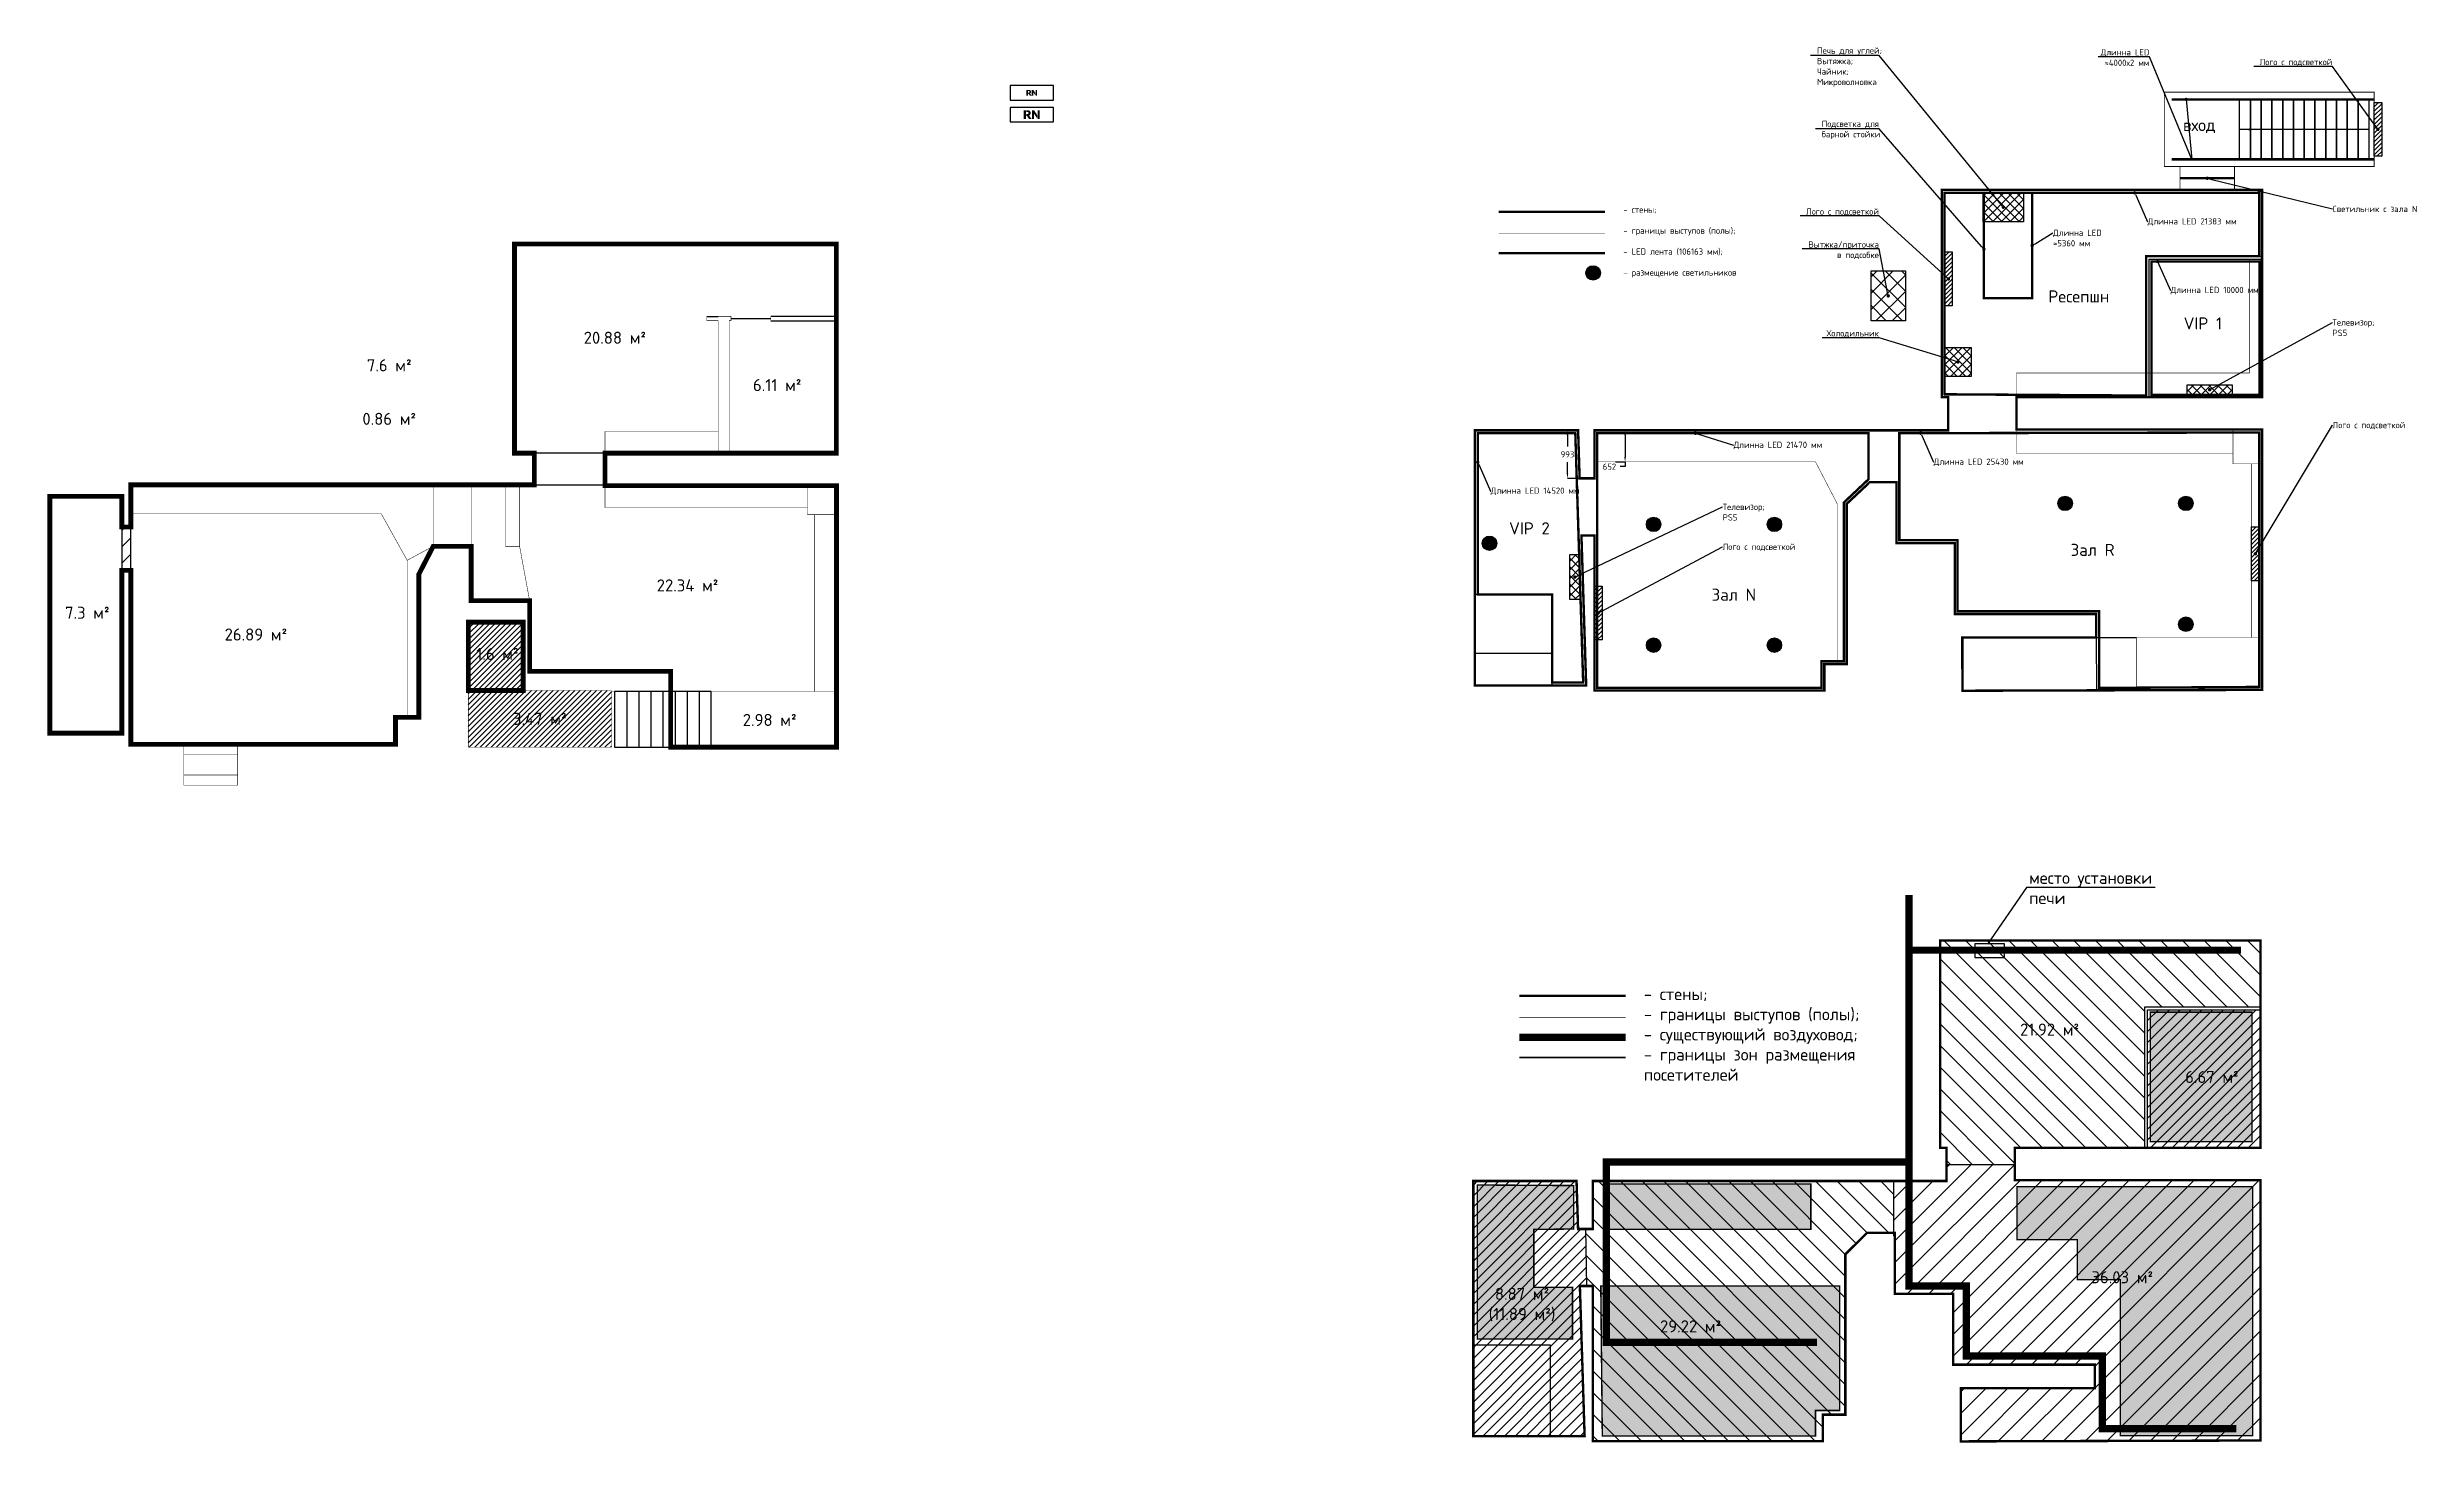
# Model space of a CAD drawing. Header units: metres. Extents: x 23103 to 193015, y -44365 to 67706.
# Drawn here: x 82946 to 131979, y -34434 to -5562 of the extents above; entities that cross this region are included whole.
import ezdxf
from ezdxf import colors
from ezdxf.entities.mleader import LeaderData, LeaderLine
from ezdxf.math import Vec2, Vec3

# ---------------------------------------------------------------- set-up
doc = ezdxf.new("R2010")
doc.units = ezdxf.units.M
doc.linetypes.add('DASHED2', pattern=[0.375, 0.25, -0.125])
doc.linetypes.add('HIDDEN', pattern=[0.375, 0.25, -0.125])
doc.layers.add('Пвышенные', color=142, linetype='Continuous')
doc.layers.add('Стены', color=230, linetype='Continuous')
doc.styles.add('Роман', font='isocpeur.ttf', dxfattribs={"height": 100})
doc.dimstyles.new('Роман', dxfattribs={"dimtxt": 130, "dimasz": 100, "dimexe": 0.18, "dimexo": 0.0625, "dimgap": 100, "dimtad": 0, "dimtih": 1, "dimtoh": 1, "dimdec": 0, "dimzin": 0, "dimdsep": 46, "dimtxsty": 'Роман', "dimcen": 0.09, "dimadec": 0, "dimazin": 0, "dimtfac": 1, "dimtdec": 0, "dimtofl": 0, "dimtmove": 0, "dimatfit": 3, "dimfxl": 1, "dimtolj": 1, "dimtzin": 0, "dimarcsym": 0})
pattern_1 = [(45, (82066.14, -63780.19), (-56.1266, 56.1266), [])]
pattern_2 = [(135, (-32.24, 1192.48), (-224.5064, -224.5064), [])]
pattern_3 = [(45, (-32.24, 1192.48), (-112.2532, 112.2532), [])]

msp = doc.modelspace()

# ---------------------------------------------------------------- texts
at = {"color": 30, "true_color": 0xf26722, "char_height": 250, "attachment_point": 4, "style": 'Роман'}
for s, insert in [('вход', (127144.6157, -7188.8191)), ('Ресепшн', (124357.1457, -10714.8311)), ('VIP 1', (127156.8468, -11273.2778)), ('VIP 2', (113197.0315, -15514.016)), ('Зал R', (124820.1252, -15960.3189)), ('Зал N', (117390.2457, -16887.7894))]:
    msp.add_mtext_dynamic_manual_height_columns(s, width=1286.125012, gutter_width=650, heights=[0], dxfattribs=dict(at, insert=insert))
at = {"style": 'Роман'}
for s, width, insert, char_height, attachment_point in [('- стены;\\P\\P- границы выступов (полы);\\P\\P- LED лента (106163 мм);\\P\\P- размещение светильников', 4664.383449, (115562.0331, -9588.028), 130, 4), ('20.88 м²', 1653.956564, (94691.3723, -11570.3157), 250, 5), ('7.6 м²', 1653.956564, (90021.5672, -12140.4341), 250, 5), ('6.11 м²', 1653.956564, (98051.0201, -12550.3512), 250, 5), ('0.86 м²', 1653.956564, (90021.5672, -13248.7202), 250, 5), ('22.34 м²', 1653.956564, (96195.702, -16695.7214), 250, 5), ('7.3 м²', 1653.956564, (83773.3206, -17260.1942), 250, 5), ('26.89 м²', 1653.956564, (87261.8202, -17711.5176), 250, 5), ('1.6 м²', 1653.956564, (92261.2373, -18113.031), 250, 5), ('3.47 м²', 1653.956564, (93137.9696, -19456.5271), 250, 5), ('2.98 м²', 1653.956564, (97895.116, -19479.7211), 250, 5), ('место установки печи', 3187.493934, (123958.8286, -22954.9446), 250, 4), ('- стены;\\P- границы выступов (полы);\\P- существующий воздуховод;\\P- границы зон размещения посетителей', 4664.383449, (115986.3849, -25985.6173), 250, 4), ('21.92 м²', 1653.956564, (124383.4746, -25886.7015), 250, 5), ('6.67 м²', 1653.956564, (127743.1224, -26866.7369), 250, 5), ('36.03 м²', 1653.956564, (125887.8044, -31012.1072), 250, 5), ('8.87 м²\\P(11.89 м²)', 1653.956564, (113465.4229, -31576.58), 250, 5), ('29.22 м²', 1653.956564, (116953.9226, -32027.9034), 250, 5)]:
    msp.add_mtext_dynamic_manual_height_columns(s, width=width, gutter_width=650, heights=[0], dxfattribs=dict(at, insert=insert, char_height=char_height, attachment_point=attachment_point))

# ---------------------------------------------------------------- blocks, each defined once
blk = doc.blocks.new('*D105')
at = {"color": 0, "lineweight": -2, "transparency": 16777216}
for p, q in [((114625, -13486), (114405, -13486)), ((114405, -13586), (114405, -13818)), ((114405, -14380), (114405, -14148)), ((114657, -14480), (114405, -14480))]:
    blk.add_line(p, q, dxfattribs=at)
at = {"color": 0, "transparency": 16777216}
for points in [[(114389, -13586), (114422, -13586), (114405, -13486)], [(114389, -14380), (114422, -14380), (114405, -14480)]]:
    blk.add_solid(points, dxfattribs=at)
at = {"layer": 'Defpoints', "color": 0, "transparency": 16777216}
for p in [(114625, -13486), (114405, -14480), (114657, -14480)]:
    blk.add_point(p, dxfattribs=at)
at = {"color": 0, "transparency": 16777216, "insert": (114405, -13983), "char_height": 130, "attachment_point": 5, "style": 'Роман'}
blk.add_mtext('\\A1;993', dxfattribs=at)
blk = doc.blocks.new('*D106')
at = {"color": 0, "lineweight": -2, "transparency": 16777216}
for p, q in [((115397, -13486), (115598, -13486)), ((115598, -13586), (115598, -14038)), ((115397, -14138), (115598, -14138)), ((115598, -14138), (115598, -14238)), ((115598, -14238), (115498, -14238))]:
    blk.add_line(p, q, dxfattribs=at)
at = {"color": 0, "transparency": 16777216}
for points in [[(115581, -13586), (115614, -13586), (115598, -13486)], [(115581, -14038), (115614, -14038), (115598, -14138)]]:
    blk.add_solid(points, dxfattribs=at)
at = {"layer": 'Defpoints', "color": 0, "transparency": 16777216}
for p in [(115397, -13486), (115397, -14138), (115598, -14138)]:
    blk.add_point(p, dxfattribs=at)
at = {"color": 0, "transparency": 16777216, "insert": (115274, -14238), "char_height": 130, "attachment_point": 5, "style": 'Роман'}
blk.add_mtext('\\A1;652', dxfattribs=at)
blk = doc.blocks.new('_Dot')
at = {"color": 0, "linetype": 'ByBlock', "lineweight": -2}
blk.add_line((-0.5, 0), (-1, 0), dxfattribs=at)
at = {"color": 0, "linetype": 'ByBlock', "const_width": 0.5}
blk.add_lwpolyline([(-0.25, 0, 1), (0.25, 0, 1)], format="xyb", close=True, dxfattribs=at)

# ---------------------------------------------------------------- dimensions: what is measured, and where the dimension line sits
for base, p1, p2, picture, middle in [((114405.2026, -14479.6499), (114625.4568, -13486.1769), (114656.8851, -14479.6499), '*D105', (114405.2026, -13982.9134)), ((115597.6802, -14138.1769), (115396.6068, -13486.1769), (115396.6068, -14138.1769), '*D106', (115274.1802, -14238.1769))]:
    dim = msp.add_linear_dim(base=base, p1=p1, p2=p2, angle=90, dimstyle='Роман')
    dim.commit()
    dim.dimension.update_dxf_attribs({"geometry": picture, "text_midpoint": middle})

# ---------------------------------------------------------------- hatches: boundary and pattern name
h = msp.add_hatch(color=256)
h.dxf.hatch_style = 1
h.paths.add_polyline_path([(103238.0769, -6442.8011), (103209.2091, -6442.8011), (103209.2091, -6562.801), (103238.0769, -6562.801)])
h.paths.add_polyline_path([(103275.9721, -6445.0311, 0.0622329468), (103255.6963, -6442.8012), (103242.7645, -6442.8011), (103242.7645, -6466.8021), (103257.5436, -6466.8021), (103262.8101, -6467.0649, -0.8964682095), (103262.5515, -6495.7954), (103255.6963, -6496.0032), (103242.7645, -6496.0032), (103242.7645, -6520.0042), (103251.8393, -6520.0042), (103282.5529, -6562.8011), (103317.462, -6562.8011), (103281.8853, -6515.6466, 0.7238909104)])
h.paths.add_polyline_path([(103350.3207, -6442.8011), (103348.6426, -6442.8011), (103320.2796, -6442.8011), (103320.2796, -6562.801), (103348.6426, -6562.801), (103348.6426, -6487.78), (103395.6465, -6558.2869), (103395.6465, -6510.7907)])
h.paths.add_polyline_path([(103428.6971, -6442.8011), (103400.3341, -6442.8011), (103400.3341, -6562.801), (103428.6971, -6562.801)])
h.paths.add_polyline_path([(103197.6387, -6864.1468), (103154.3369, -6864.1468), (103154.3369, -7044.1468), (103197.6387, -7044.1468)])
h.paths.add_polyline_path([(103254.4815, -6867.4918, 0.0622329468), (103224.0677, -6864.1469), (103204.6701, -6864.1468), (103204.6701, -6900.1483), (103226.8388, -6900.1483), (103234.7386, -6900.5426, -0.8964682095), (103234.3506, -6943.6382), (103224.0677, -6943.95), (103204.6701, -6943.95), (103204.6701, -6979.9515), (103218.2824, -6979.9515), (103264.3528, -7044.1469), (103316.7164, -7044.1469), (103263.3514, -6973.4151, 0.7238909104)])
h.paths.add_polyline_path([(103366.0046, -6864.1468), (103363.4873, -6864.1468), (103320.9428, -6864.1468), (103320.9428, -7044.1468), (103363.4873, -7044.1468), (103363.4873, -6931.6152), (103433.9933, -7037.3756), (103433.9933, -6966.1313)])
h.paths.add_polyline_path([(103483.5693, -6864.1468), (103441.0247, -6864.1468), (103441.0247, -7044.1468), (103483.5693, -7044.1468)])
at = {"true_color": 0x93278f}
h = msp.add_hatch(dxfattribs=at)
h.set_pattern_fill('ANSI31', color=217, scale=20)
h.set_pattern_definition([(45, (8887.38, 3094.11), (-44.90128, 44.90128), [])])
h.paths.add_polyline_path([(131256.0057, -6701.3132), (131097.9279, -6701.3132), (131097.9279, -7815.3405), (131256.0057, -7815.3405)])
h = msp.add_hatch()
h.set_pattern_fill('ANSI37', color=256, scale=40)
h.paths.add_polyline_path([(123841.4898, -8571.4661), (123022.7192, -8571.4661), (123022.7192, -9169.6075), (123841.4898, -9169.6075)])
h.paths.add_polyline_path([(123441.3522, -8877.3949, -1), (123410.1375, -8861.5633, -1)], flags=16)
h = msp.add_hatch(dxfattribs=at)
h.set_pattern_fill('ANSI31', color=217, scale=20)
h.paths.add_polyline_path([(122368.6288, -9795.4216), (122210.551, -9795.4216), (122210.551, -10909.4489), (122368.6288, -10909.4489)])
at = {"true_color": 0xfecc66}
h = msp.add_hatch(color=31, dxfattribs=at)
h.dxf.hatch_style = 1
h.paths.add_polyline_path([(114786.2774, -10229.0063, 1), (115086.2774, -10229.0063, 1)])
h = msp.add_hatch()
h.set_pattern_fill('ANSI37', color=256, scale=75)
h.paths.add_polyline_path([(121398.2724, -10187.5428), (120690.0659, -10187.5428), (120690.0659, -11220.3122), (121398.2724, -11220.3122)])
h = msp.add_hatch()
h.set_pattern_fill('ANSI37', color=256, scale=40)
h.paths.add_polyline_path([(122759.6761, -11771.3668), (122210.551, -11771.3668), (122210.551, -12371.6236), (122759.6761, -12371.6236)])
h.paths.add_polyline_path([(122468.3856, -12066.3543, -1), (122501.8414, -12076.636, -1)], flags=16)
h = msp.add_hatch()
h.set_pattern_fill('ANSI37', color=256, scale=40)
h.paths.add_polyline_path([(128160.6873, -12542.647), (127230.5326, -12542.647), (127230.5326, -12750.4661), (128160.6873, -12750.4661)])
h.paths.add_polyline_path([(127710.9513, -12638.1367, -1), (127680.2686, -12654.9764, -1)], flags=16)
h = msp.add_hatch(color=31, dxfattribs=at)
h.dxf.hatch_style = 1
h.paths.add_polyline_path([(124554.3839, -14998.1248, 1), (124854.3839, -14998.1248, 1)])
h = msp.add_hatch(color=31, dxfattribs=at)
h.dxf.hatch_style = 1
h.paths.add_polyline_path([(127054.3839, -14998.1248, 1), (127354.3839, -14998.1248, 1)])
h = msp.add_hatch(dxfattribs=at)
h.set_pattern_fill('ANSI31', color=31, scale=75)
h.set_pattern_definition([(45, (82066.14, -63780.2), (-168.3798, 168.3798), [])])
h.paths.add_polyline_path([(84672.4887, -15485.4273), (84486.4666, -15485.4273), (84486.4666, -16382.5005), (84672.4887, -16382.5005)])
h = msp.add_hatch(color=31, dxfattribs=at)
h.dxf.hatch_style = 1
h.paths.add_polyline_path([(112641.563, -15823.1769, 1), (112941.563, -15823.1769, 1)])
h = msp.add_hatch(color=31, dxfattribs=at)
h.dxf.hatch_style = 1
h.paths.add_polyline_path([(116038.0187, -15432.0073, 1), (116338.0187, -15432.0073, 1)])
h = msp.add_hatch(color=31, dxfattribs=at)
h.dxf.hatch_style = 1
h.paths.add_polyline_path([(118538.0187, -15432.0073, 1), (118838.0187, -15432.0073, 1)])
at = {"true_color": 0x93278f}
h = msp.add_hatch(dxfattribs=at)
h.set_pattern_fill('ANSI31', color=217, scale=20)
h.set_pattern_definition([(45, (6350.92, -5689.03), (-44.90128, 44.90128), [])])
h.paths.add_polyline_path([(128719.551, -15484.4524), (128561.4731, -15484.4524), (128561.4731, -16598.4798), (128719.551, -16598.4798)])
h = msp.add_hatch()
h.set_pattern_fill('ANSI37', color=256, scale=40, angle=90)
h.set_pattern_definition([(135, (101911.04, -144218.86), (-89.80256, -89.80256), []), (225, (101911.04, -144218.86), (89.80256, -89.80256), [])])
h.paths.add_polyline_path([(114453.6849, -16058.1777), (114453.6849, -16988.3324), (114661.504, -16988.3324), (114661.504, -16058.1777)])
h.paths.add_polyline_path([(114549.1746, -16507.9137, -1), (114566.0143, -16538.5963, -1)], flags=16)
h = msp.add_hatch(dxfattribs=at)
h.set_pattern_fill('ANSI31', color=217, scale=20)
h.set_pattern_definition([(45, (-7248, -6913.61), (-44.90128, 44.90128), [])])
h.paths.add_polyline_path([(115120.6288, -16709.0301), (114962.551, -16709.0301), (114962.551, -17823.0574), (115120.6288, -17823.0574)])
at = {"true_color": 0xfecc66}
h = msp.add_hatch(dxfattribs=at)
h.set_pattern_fill('ANSI31', color=31, scale=25)
h.set_pattern_definition(pattern_1)
h.paths.add_polyline_path([(92793.0915, -17457.2428), (91656.7119, -17457.2428), (91656.7119, -18870.4773), (92793.0915, -18870.4773)])
h = msp.add_hatch(color=31, dxfattribs=at)
h.dxf.hatch_style = 1
h.paths.add_polyline_path([(127054.3839, -17498.1248, 1), (127354.3839, -17498.1248, 1)])
h = msp.add_hatch(color=31, dxfattribs=at)
h.dxf.hatch_style = 1
h.paths.add_polyline_path([(116038.0187, -17932.0073, 1), (116338.0187, -17932.0073, 1)])
h = msp.add_hatch(color=31, dxfattribs=at)
h.dxf.hatch_style = 1
h.paths.add_polyline_path([(118538.0187, -17932.0073, 1), (118838.0187, -17932.0073, 1)])
h = msp.add_hatch(dxfattribs=at)
h.set_pattern_fill('ANSI31', color=31, scale=25)
h.set_pattern_definition(pattern_1)
h.paths.add_polyline_path([(94619.2274, -18870.4773), (91656.7119, -18870.4773), (91656.7119, -20042.577), (94619.2274, -20042.577)])
h = msp.add_hatch(dxfattribs=at)
h.set_pattern_fill('ANSI31', color=31, scale=100, angle=90)
h.set_pattern_definition(pattern_2)
h.paths.add_polyline_path([(126351.3109, -25414.9102), (128747.3109, -25414.9102), (128747.3109, -24044.9102), (122118.3109, -24044.9102), (122118.3109, -28333.9102), (122250.3109, -28333.9102), (122250.3109, -28676.7656), (123665.3109, -28676.7656), (123665.3109, -28333.9102), (126351.3109, -28333.9102)])
h = msp.add_hatch(dxfattribs=at)
h.set_pattern_fill('ANSI31', color=31, scale=50)
h.set_pattern_definition(pattern_3)
h.paths.add_polyline_path([(128747.3109, -25474.9102), (126411.3109, -25474.9102), (126411.3109, -28333.9102), (128747.3109, -28333.9102)], flags=17)
at = {"true_color": 0xfecc66, "transparency": 33554508}
h = msp.add_hatch(color=31, dxfattribs=at)
h.dxf.hatch_style = 1
h.paths.add_polyline_path([(114533.8199, -29114.4561), (112539.5528, -29102.7308), (112539.5528, -32288.0912), (114510.5639, -32288.0912), (114510.5639, -31220.075), (113708.9134, -31220.075), (113708.9134, -30022.737), (114533.8199, -30013.094)])
h.paths.add_polyline_path([(119441.9757, -29083.2154), (115209.3075, -29083.2154), (115209.3075, -30021.4104), (119441.9757, -30021.4104)])
h.paths.add_polyline_path([(120040.5327, -31193.3548), (115094.7767, -31193.3548), (115126.0863, -34295.6529), (119538.2735, -34295.6529), (119538.2735, -33769.8292), (120040.5327, -33769.8292)])
h.paths.add_polyline_path([(128585.7183, -29136.5723), (123706.4495, -29136.5723), (123706.4495, -30236.1092), (124955.048, -30236.1092), (124955.048, -31063.7271), (125846.6772, -31063.7271), (125846.6772, -34287.8574), (128585.7183, -34287.8574)])
h.paths.add_polyline_path([(128573.4568, -25526.8844), (126466.2557, -25526.8844), (126466.2557, -28204.4403), (128573.4568, -28204.4403)])
at = {"true_color": 0xfecc66}
h = msp.add_hatch(dxfattribs=at)
h.set_pattern_fill('ANSI31', color=31, scale=100)
h.set_pattern_definition([(45, (-32.24, 1192.48), (-224.5064, 224.5064), [])])
h.paths.add_polyline_path([(128747.3109, -29003.9102), (123665.3109, -29003.9102), (123665.3109, -28676.7656), (122250.3109, -28676.7656), (122250.3109, -29019.621), (121154.0734, -29019.621), (121154.0734, -30092.9102), (121181.3109, -30092.9102), (121181.3109, -31352.9102), (122387.3109, -31352.9102), (122387.3109, -32820.9102), (125317.3109, -32820.9102), (125317.3109, -33306.9102), (122544.3109, -33306.9102), (122547.0059, -34408.453), (128747.3109, -34389.9102)])
h = msp.add_hatch(dxfattribs=at)
h.set_pattern_fill('ANSI31', color=31, scale=50)
h.set_pattern_definition(pattern_3)
h.paths.add_polyline_path([(114777.478, -30013.094), (114624.645, -30013.094), (114593.2167, -29019.621), (112457.2167, -29019.621), (112457.2167, -32416.621), (114057.2167, -32416.621), (114057.2167, -34298.621), (114760.2167, -34298.621), (114661.9823, -31193.3548), (114796.1466, -31193.3548)])
h = msp.add_hatch(dxfattribs=at)
h.set_pattern_fill('ANSI31', color=31, scale=100, angle=90)
h.set_pattern_definition(pattern_2)
h.paths.add_polyline_path([(120155.3109, -30537.621), (120603.3109, -30092.9102), (121154.0734, -30092.9102), (121154.0734, -29019.621), (114930.3109, -29019.621), (114930.3109, -30013.094), (114777.478, -30013.094), (114796.1466, -31193.3548), (114930.3109, -31193.3548), (114930.3109, -34405.621), (119689.3109, -34405.621), (119689.3109, -33855.621), (120155.3109, -33855.621)])
h = msp.add_hatch(dxfattribs=at)
h.set_pattern_fill('ANSI31', color=31, scale=50)
h.set_pattern_definition(pattern_3)
h.paths.add_polyline_path([(114057.2167, -32416.621), (112457.2167, -32416.621), (112457.2167, -34298.621), (114057.2167, -34298.621)], flags=17)

# ---------------------------------------------------------------- linework, layer by layer
for points in [[(102868.9531, -6652.8011), (103768.9531, -6652.8011), (103768.9531, -6352.8011), (102868.9531, -6352.8011)], [(102868.9535, -6652.801), (103768.9527, -6652.801), (103768.9527, -6352.8012), (102868.9535, -6352.8012)], [(102868.9531, -7104.1468), (103768.9531, -7104.1468), (103768.9531, -6804.1468), (102868.9531, -6804.1468)], [(131097.9279, -6701.3132), (131256.0057, -6701.3132), (131256.0057, -7815.3405), (131097.9279, -7815.3405)], [(123009.9998, -8569.3507), (123841.4898, -8569.3507), (123841.4898, -9169.6075), (123009.9998, -9169.6075)], [(122210.551, -9795.4216), (122368.6288, -9795.4216), (122368.6288, -10909.4489), (122210.551, -10909.4489)], [(121398.2724, -11220.3122), (120690.0659, -11220.3122), (120690.0659, -10187.5428), (121398.2724, -10187.5428)], [(122210.551, -11771.3668), (122759.6761, -11771.3668), (122759.6761, -12371.6236), (122210.551, -12371.6236)], [(127230.5326, -12542.647), (128160.6873, -12542.647), (128160.6873, -12750.4661), (127230.5326, -12750.4661)], [(84486.4666, -16382.5005), (84672.4887, -16382.5005), (84672.4887, -15485.4273), (84486.4666, -15485.4273)], [(128561.4731, -15484.4524), (128719.551, -15484.4524), (128719.551, -16598.4798), (128561.4731, -16598.4798)], [(114453.6849, -16988.3324), (114453.6849, -16058.1777), (114661.504, -16058.1777), (114661.504, -16988.3324)], [(114962.551, -16709.0301), (115120.6288, -16709.0301), (115120.6288, -17823.0574), (114962.551, -17823.0574)], [(94685.6167, -20042.577), (96685.6167, -20042.577), (96685.6167, -18890.577), (94685.6167, -18890.577)], [(122845.0592, -24102.7948), (123445.0592, -24102.7948), (123445.0592, -24402.7948), (122845.0592, -24402.7948)]]:
    msp.add_lwpolyline(points, close=True)
for points, const_width in [([(103154.3369, -6864.1468), (103197.6387, -6864.1468), (103197.6387, -7044.1468), (103154.3369, -7044.1468)], 0.9), ([(103209.2091, -6442.8011), (103238.0769, -6442.8011), (103238.0769, -6562.801), (103209.2091, -6562.801)], 0.6), ([(103400.3341, -6442.8011), (103428.6971, -6442.8011), (103428.6971, -6562.801), (103400.3341, -6562.801)], 0.6), ([(103441.0247, -6864.1468), (103483.5693, -6864.1468), (103483.5693, -7044.1468), (103441.0247, -7044.1468)], 0.9)]:
    msp.add_lwpolyline(points, close=True, dxfattribs=dict(const_width=const_width))
at = {"flags": 128}
for points, const_width in [([(103263.3442, -6973.4055), (103316.7164, -7044.1469), (103264.3528, -7044.1469), (103218.2824, -6979.9515), (103204.6701, -6979.9515), (103204.6701, -6943.95), (103224.0677, -6943.95), (103234.3506, -6943.6382, 0.8964682095), (103234.7386, -6900.5426), (103226.8388, -6900.1483), (103204.6701, -6900.1483), (103204.6701, -6864.1468), (103224.0677, -6864.1469, -0.0621303546), (103254.4325, -6867.4801, -0.7242344789), (103263.3514, -6973.4151)], 0.9), ([(103281.8805, -6515.6402), (103317.462, -6562.8011), (103282.5529, -6562.8011), (103251.8393, -6520.0042), (103242.7645, -6520.0042), (103242.7645, -6496.0032), (103255.6963, -6496.0032), (103262.5515, -6495.7954, 0.8964682095), (103262.8101, -6467.0649), (103257.5436, -6466.8021), (103242.7645, -6466.8021), (103242.7645, -6442.8011), (103255.6963, -6442.8012, -0.0621303546), (103275.9394, -6445.0233, -0.7242344789), (103281.8853, -6515.6466)], 0.6)]:
    msp.add_lwpolyline(points, format="xyb", dxfattribs=dict(at, const_width=const_width))
for points, const_width in [([(103348.6426, -6442.8011), (103320.2796, -6442.8011), (103320.2796, -6562.801), (103348.6426, -6562.801), (103348.6426, -6487.78), (103395.6465, -6558.2869), (103395.6465, -6510.7907), (103350.3207, -6442.8011)], 0.6), ([(103363.4873, -6864.1468), (103320.9428, -6864.1468), (103320.9428, -7044.1468), (103363.4873, -7044.1468), (103363.4873, -6931.6152), (103433.9933, -7037.3756), (103433.9933, -6966.1313), (103366.0046, -6864.1468)], 0.9)]:
    msp.add_lwpolyline(points, close=True, dxfattribs=dict(at, const_width=const_width))
at = {"color": 254, "linetype": 'HIDDEN', "ltscale": 500, "const_width": 20}
for points in [[(126757.9444, -8028.5304), (131097.9279, -8028.5304), (131097.9279, -6488.1233), (126757.9444, -6488.1233)], [(127081.8942, -8028.5304), (128211.8036, -8028.5304), (128211.8036, -8511.4661), (127081.8942, -8511.4661)]]:
    msp.add_lwpolyline(points, close=True, dxfattribs=at)
at = {"color": 254}
for points in [[(128315.6424, -6638.1233), (128538.4661, -6638.1233), (128538.4661, -7878.5304), (128315.6424, -7878.5304)], [(128538.4661, -6638.1233), (128761.2899, -6638.1233), (128761.2899, -7878.5304), (128538.4661, -7878.5304)], [(128761.2899, -6638.1233), (128984.1136, -6638.1233), (128984.1136, -7878.5304), (128761.2899, -7878.5304)], [(128984.1136, -6638.1233), (129206.9374, -6638.1233), (129206.9374, -7878.5304), (128984.1136, -7878.5304)], [(129206.9374, -6638.1233), (129429.7611, -6638.1233), (129429.7611, -7878.5304), (129206.9374, -7878.5304)], [(129429.7611, -6638.1233), (129652.5849, -6638.1233), (129652.5849, -7878.5304), (129429.7611, -7878.5304)], [(129652.5849, -6638.1233), (129875.4086, -6638.1233), (129875.4086, -7878.5304), (129652.5849, -7878.5304)], [(129875.4086, -6638.1233), (130098.2324, -6638.1233), (130098.2324, -7878.5304), (129875.4086, -7878.5304)], [(130098.2324, -6638.1233), (130321.0561, -6638.1233), (130321.0561, -7878.5304), (130098.2324, -7878.5304)], [(130321.0561, -6638.1233), (130543.8799, -6638.1233), (130543.8799, -7878.5304), (130321.0561, -7878.5304)], [(130543.8799, -6638.1233), (130766.7036, -6638.1233), (130766.7036, -7878.5304), (130543.8799, -7878.5304)], [(130766.7036, -6638.1233), (130989.5274, -6638.1233), (130989.5274, -7878.5304), (130766.7036, -7878.5304)]]:
    msp.add_lwpolyline(points, close=True, dxfattribs=at)
at = {"flags": 128}
msp.add_lwpolyline([(128315.6424, -7258.3269, 0, 40, 0), (128538.4661, -7258.3269, 0, 0, 0)], format="xyseb", dxfattribs=at)
for points in [[(130989.5274, -7258.3269), (128315.6424, -7258.3269)], [(97093.8831, -11173.3157), (97917.8831, -11173.3157)], [(126568.5195, -22945.3297), (123906.1421, -22945.3297), (123095.7032, -24120.9633)], [(122250.3109, -28676.7656), (123665.3109, -28676.7656)], [(121154.0734, -29019.621), (121154.0734, -30159.9851)], [(114777.478, -30013.094), (114796.1466, -31193.3548)]]:
    msp.add_lwpolyline(points, dxfattribs=at)
at = {"color": 252, "true_color": 0x939598, "flags": 128}
for points in [[(114089.4568, -18765.1769), (114089.4568, -16883.1769), (112489.4568, -16883.1769)], [(112489.4568, -18100.1769), (114089.4568, -18100.1769)], [(125349.551, -17773.4661), (125352.246, -18875.0089)], [(125349.551, -17773.4661), (126178.551, -17773.4661)], [(114057.2167, -34298.621), (114057.2167, -32416.621), (112457.2167, -32416.621)]]:
    msp.add_lwpolyline(points, dxfattribs=at)
at = {"color": 9, "true_color": 0xc7c8ca, "flags": 128}
for points in [[(94935.6167, -18890.577), (94935.6167, -20042.577)], [(95185.6167, -18890.577), (95185.6167, -20042.577)], [(95435.6167, -18890.577), (95435.6167, -20042.577)], [(95685.6167, -18890.577), (95685.6167, -20042.577)], [(95935.6167, -18890.577), (95935.6167, -20042.577)], [(96185.6167, -18890.577), (96185.6167, -20042.577)], [(96435.6167, -18890.577), (96435.6167, -20042.577)]]:
    msp.add_lwpolyline(points, dxfattribs=at)
at = {"color": 161, "const_width": 10}
for points in [[(85768.7495, -19983.8932), (86885.7195, -19983.8932), (86885.7195, -20828.2778), (85768.7495, -20828.2778)], [(85768.7495, -20194.9894), (86885.7195, -20194.9894), (86885.7195, -20617.1817), (85768.7495, -20617.1817)]]:
    msp.add_lwpolyline(points, close=True, dxfattribs=at)
at = {"transparency": 33554559, "const_width": 150, "flags": 128}
for points in [[(121472.6024, -23100.144), (121472.6024, -31192.7538), (122661.1063, -31192.7538), (122661.1063, -32639.207), (125473.262, -32639.207), (125473.262, -34145.8437), (128247.8113, -34145.8437)], [(121472.6024, -24243.397), (128342.5289, -24243.397)], [(115607.4779, -26047.7228), (113407.4779, -26047.7228)], [(121472.6024, -28628.7851), (115209.3075, -28628.7851), (115209.3075, -32359.1278), (119570.5985, -32359.1278)]]:
    msp.add_lwpolyline(points, dxfattribs=at)
at = {"color": 181, "linetype": 'DASHED2', "ltscale": 15, "const_width": 30, "flags": 128}
for points in [[(126466.2557, -25526.8844), (128573.4568, -25526.8844), (128573.4568, -28204.4403), (126466.2557, -28204.4403)], [(123706.4495, -29136.5723), (123706.4495, -30236.1092), (124955.048, -30236.1092), (124955.048, -31063.7271), (125846.6772, -31063.7271), (125846.6772, -34287.8574), (128585.7183, -34287.8574), (128585.7183, -29136.5723)]]:
    msp.add_lwpolyline(points, close=True, dxfattribs=at)
for points in [[(115607.4779, -26463.6244), (113407.4779, -26463.6244)], [(112539.5528, -29102.7308), (112539.5528, -32288.0912), (114510.5639, -32288.0912), (114510.5639, -31220.075), (113708.9134, -31220.075), (113708.9134, -30022.737), (114533.8199, -30013.094), (114533.8199, -29114.4561), (112539.5528, -29102.7308)], [(115209.3075, -29083.2154), (115209.3075, -30021.4104), (119441.9757, -30021.4104), (119441.9757, -29083.2154), (115209.3075, -29083.2154)], [(115094.7767, -31193.3548), (120040.5327, -31193.3548), (120040.5327, -33769.8292), (119538.2735, -33769.8292), (119538.2735, -34295.6529), (115126.0863, -34295.6529), (115094.7767, -31193.3548)]]:
    msp.add_lwpolyline(points, dxfattribs=at)
for centre in [(114936.2774, -10229.0063), (124704.3839, -14998.1248), (127204.3839, -14998.1248), (112791.563, -15823.1769), (116188.0187, -15432.0073), (118688.0187, -15432.0073), (127204.3839, -17498.1248), (116188.0187, -17932.0073), (118688.0187, -17932.0073)]:
    msp.add_circle(centre, 150)
at = {"layer": 'Пвышенные', "const_width": 10, "flags": 128}
for points in [[(115183.126, -9406.0664), (112983.126, -9406.0664)], [(128524.551, -9941.4661), (128524.551, -12300.4661)], [(123697.551, -12800.4661), (123697.551, -12300.4661), (128524.551, -12300.4661)], [(94487.634, -13960.3157), (94487.634, -13510.3157), (96827.8831, -13510.3157)], [(123697.551, -13470.4661), (123697.551, -13967.4661), (128177.551, -13967.4661)], [(114962.551, -14138.1769), (119538.551, -14138.1769)], [(119987.551, -18322.1769), (119987.551, -15004.1769), (119538.551, -14138.1769)], [(128558.551, -14179.4661), (128558.551, -17773.4661)], [(90931.4887, -15885.5547), (90931.4887, -14613.8932)], [(91716.6167, -15885.5547), (91716.6167, -14613.8932)], [(98676.6167, -15082.577), (94487.634, -15082.577), (94487.634, -14632.577)], [(90392.4887, -16176.0547), (89856.6975, -15213.8932), (84672.4887, -15213.8932)], [(98826.6167, -18890.577), (98826.6167, -15232.577)], [(90931.4887, -15885.5547), (90392.4887, -16176.0547), (90392.4887, -19423.8932)], [(92719.3139, -15885.5547), (92926.6167, -17012.577)], [(128779.551, -17773.4661), (126178.551, -17773.4661), (126178.551, -18856.4661)], [(99276.6167, -18890.577), (94619.2274, -18890.577)], [(96685.6167, -20042.577), (96685.6167, -18890.577)], [(115607.4779, -25631.8213), (113407.4779, -25631.8213)]]:
    msp.add_lwpolyline(points, dxfattribs=at)
for points in [[(128779.551, -13470.4661), (128177.551, -13470.4661), (128177.551, -14179.4661), (128779.551, -14179.4661)], [(92427.3808, -15885.5547), (92719.3139, -15885.5547), (92719.3139, -14613.8932), (92427.3808, -14613.8932)], [(99276.6167, -14632.577), (98676.6167, -14632.577), (98676.6167, -15232.577), (99276.6167, -15232.577)]]:
    msp.add_lwpolyline(points, close=True, dxfattribs=at)
at = {"layer": 'Стены'}
for p, q in [((96594.8831, -11128.3157), (96827.8831, -11128.3157)), ((99272.8831, -11128.3157), (97917.8831, -11128.3157)), ((97917.8831, -11218.3157), (99272.8831, -11218.3157))]:
    msp.add_line(p, q, dxfattribs=at)
at = {"layer": 'Стены', "color": 40, "const_width": 50, "flags": 128}
for points in [[(131097.9279, -6638.1233), (126907.9444, -6638.1233)], [(126907.9444, -7878.5304), (131097.9279, -7878.5304)], [(122210.551, -12740.4661), (126383.551, -12767.4036), (126383.551, -9881.4661), (128719.551, -9881.4661), (128719.551, -8571.4661), (122210.551, -8571.4661), (122210.551, -12740.4661)], [(123022.7192, -8571.4661), (123022.7192, -10751.7959), (124022.7192, -10751.7959), (124022.7192, -8571.4661)], [(115183.126, -9821.9679), (112983.126, -9821.9679)], [(114567.3248, -13546.1769), (112549.4568, -13546.1769), (112549.4568, -16883.1769), (114089.4568, -16883.1769), (114089.4568, -18705.1769), (114730.5287, -18705.1769), (114567.3248, -13546.1769)], [(121273.551, -13546.1769), (121273.551, -15759.4661), (122479.551, -15759.4661), (122479.551, -17227.4661), (125409.551, -17227.4661), (125410.7514, -18816.9118), (128719.551, -18796.6453), (128719.551, -13530.4661), (121273.551, -13546.1769)]]:
    msp.add_lwpolyline(points, dxfattribs=at)
at = {"layer": 'Стены', "color": 161, "const_width": 50, "flags": 128}
msp.add_lwpolyline([(127081.8942, -8269.9982), (128211.8036, -8269.9982)], dxfattribs=at)
at = {"layer": 'Стены', "color": 250, "flags": 128}
msp.add_lwpolyline([(120635.551, -14559.4661, 50, 50, 0), (121213.551, -14559.4661, 50, 50, 0), (121213.551, -15819.4661, 50, 50, 0), (122419.551, -15819.4661, 50, 50, 0), (122419.551, -17287.4661, 50, 50, 0), (125349.551, -17287.4661, 50, 50, 0), (125349.551, -17773.4661, 50, 50, 0), (122576.551, -17773.4661, 50, 50, 0), (122579.246, -18875.0089, 50, 50, 0), (128779.551, -18856.4661, 50, 50, 0), (128779.551, -13470.4661, 50, 50, 0), (123697.551, -13470.4661, 50, 50, 0), (123697.551, -12800.4661, 50, 50, 0), (128779.551, -12800.4661, 50, 50, 0), (128779.551, -8511.4661, 50, 50, 0), (122150.551, -8511.4661, 50, 50, 0), (122150.551, -12800.4661, 50, 50, 0), (122282.551, -12800.4661, 50, 50, 0), (122282.551, -13486.1769, 50, 50, 0), (114962.551, -13486.1769, 50, 50, 0), (114962.551, -14479.6499, 50, 50, 0), (114656.8851, -14479.6499, 50, 50, 0), (114625.4568, -13486.1769, 50, 50, 0), (112489.4568, -13486.1769, 50, 50, 0), (112489.4568, -18765.1769, 50, 50, 0), (114792.4568, -18765.1769, 50, 50, 0), (114694.2223, -15659.9107, 50, 50, 0), (114962.551, -15659.9107, 50, 50, 0), (114962.551, -18872.1769, 50, 50, 0), (119721.551, -18872.1769, 50, 50, 0), (119721.551, -18322.1769, 50, 50, 0), (120187.551, -18322.1769, 50, 50, 0), (120187.551, -15004.1769, 50, 50, 0), (120644.8124, -14575.1769, 0, 0, 0)], format="xyseb", dxfattribs=at)
at = {"layer": 'Стены', "color": 250, "const_width": 50, "flags": 128}
msp.add_lwpolyline([(115183.126, -8963.3194), (112983.126, -8963.3194)], dxfattribs=at)
at = {"layer": 'Стены', "flags": 128}
msp.add_lwpolyline([(99272.8831, -9630.3157, 100, 100, 0), (92612.8831, -9630.3157, 100, 100, 0), (92612.8831, -13960.3157, 100, 100, 0), (93023.2149, -13960.3157, 100, 100, 0), (93023.2149, -14613.8932, 100, 100, 0), (90952.4887, -14613.8932, 100, 100, 0), (84672.4887, -14613.8932, 100, 100, 0), (84672.4887, -15485.4273, 100, 100, 0), (84486.4666, -15485.4273, 100, 100, 0), (84486.4666, -14851.5173, 100, 100, 0), (82996.4666, -14851.5173, 100, 100, 0), (82996.4666, -19751.5173, 100, 100, 0), (84486.4666, -19751.5173, 100, 100, 0), (84486.4666, -16382.5005, 100, 100, 0), (84672.4887, -16382.5005, 100, 100, 0), (84672.4887, -19983.8932, 100, 100, 0), (90152.4887, -19983.8932, 100, 100, 0), (90152.4887, -19423.8932, 100, 100, 0), (90632.4887, -19423.8932, 100, 100, 0), (90632.4887, -16466.5547, 100, 100, 0), (90931.4887, -15885.5547, 100, 100, 0), (91716.6167, -15885.5547, 100, 100, 0), (91716.6167, -17012.577, 100, 100, 0), (92926.6167, -17012.577, 100, 100, 0), (92926.6167, -18472.577, 100, 100, 0), (95846.6167, -18472.577, 100, 100, 0), (95846.6167, -20042.577, 100, 100, 0), (99276.6167, -20042.577, 100, 100, 0), (99276.6167, -14632.577, 100, 100, 0), (94487.634, -14632.577, 100, 100, 0), (94487.634, -13960.3157, 100, 100, 0), (99272.8831, -13960.3157, 100, 100, 0)], format="xyseb", close=True, dxfattribs=at)
for points in [[(126383.551, -12800.4661), (126383.551, -9881.4661), (128779.551, -9881.4661)], [(126443.551, -12800.4661), (126443.551, -9941.4661), (128779.551, -9941.4661)], [(126351.3109, -28333.9102), (126351.3109, -25414.9102), (128747.3109, -25414.9102)], [(126411.3109, -28333.9102), (126411.3109, -25474.9102), (128747.3109, -25474.9102)]]:
    msp.add_lwpolyline(points, dxfattribs=at)
at = {"layer": 'Стены', "color": 40, "const_width": 50, "flags": 128}
msp.add_lwpolyline([(126493.551, -9991.4661), (128729.551, -9991.4661), (128729.551, -12750.4661), (126493.551, -12750.4661)], close=True, dxfattribs=at)
at = {"layer": 'Стены', "const_width": 10}
for points in [[(97056.8831, -13960.3157), (97056.8831, -11218.3157), (97093.8831, -11218.3157), (97093.8831, -11128.3157), (96594.8831, -11128.3157), (96594.8831, -11218.3157), (96827.8831, -11218.3157), (96827.8831, -13960.3157)], [(99272.8831, -11218.3157), (97917.8831, -11218.3157), (97917.8831, -11128.3157), (99272.8831, -11128.3157)]]:
    msp.add_lwpolyline(points, dxfattribs=at)
at = {"layer": 'Стены', "color": 40, "flags": 128}
msp.add_lwpolyline([(120635.551, -13546.1769, 50, 50, 0), (115022.551, -13546.1769, 50, 50, 0), (115022.551, -18812.1769, 50, 50, 0), (119661.551, -18812.1769, 50, 50, 0), (119661.551, -18262.1769, 50, 50, 0), (120127.551, -18262.1769, 50, 50, 0), (120127.551, -14978.1961, 50, 50, 0), (120635.551, -14499.4661, 50, 50, 0), (120635.551, -13546.1769, 0, 0, 0)], format="xyseb", dxfattribs=at)
at = {"layer": 'Стены'}
msp.add_lwpolyline([(93023.2149, -14613.8932), (94487.634, -14613.8932), (94487.634, -13960.3157), (93023.2149, -13960.3157)], close=True, dxfattribs=at)
for points, const_width in [([(91656.7119, -17457.2428), (92793.0915, -17457.2428), (92793.0915, -18870.4773), (91656.7119, -18870.4773)], 100), ([(91656.7119, -18870.4773), (94619.2274, -18870.4773), (94619.2274, -20042.577), (91656.7119, -20042.577)], 10)]:
    msp.add_lwpolyline(points, close=True, dxfattribs=dict(at, const_width=const_width))
at = {"layer": 'Стены', "const_width": 50, "flags": 128}
for points in [[(120603.3109, -30092.9102), (121181.3109, -30092.9102), (121181.3109, -31352.9102), (122387.3109, -31352.9102), (122387.3109, -32820.9102), (125317.3109, -32820.9102), (125317.3109, -33306.9102), (122544.3109, -33306.9102), (122547.0059, -34408.453), (128747.3109, -34389.9102), (128747.3109, -29003.9102), (123665.3109, -29003.9102), (123665.3109, -28333.9102), (128747.3109, -28333.9102), (128747.3109, -24044.9102), (122118.3109, -24044.9102), (122118.3109, -28333.9102), (122250.3109, -28333.9102), (122250.3109, -29019.621), (114930.3109, -29019.621), (114930.3109, -30013.094), (114624.645, -30013.094), (114593.2167, -29019.621), (112457.2167, -29019.621), (112457.2167, -34298.621), (114760.2167, -34298.621), (114661.9823, -31193.3548), (114930.3109, -31193.3548), (114930.3109, -34405.621), (119689.3109, -34405.621), (119689.3109, -33855.621), (120155.3109, -33855.621), (120155.3109, -30537.621), (120603.3109, -30092.9102)], [(115607.4779, -25189.0743), (113407.4779, -25189.0743)]]:
    msp.add_lwpolyline(points, dxfattribs=at)

msp.set_redraw_order([(e.dxf.handle, doc.entitydb.next_handle()) for e in msp.query("TEXT MTEXT ATTDEF DIMENSION ARC_DIMENSION")])  # texts and dimensions are drawn at this point

# ---------------------------------------------------------------- leaders
at = {"color": 152}
ml = msp.add_multileader_mtext('Standard', dxfattribs=at)
ml.set_content('Печь для углей;\\PВытяжка;\\PЧайник;\\PМикроволновка', color=152, style='Роман')
ml.set_leader_properties()
ml.set_arrow_properties(name='DOT')
ml.build(insert=Vec2(0, 0))
ml.multileader.update_dxf_attribs({"text_right_attachment_type": 6, "dogleg_length": 0.36, "arrow_head_size": 70})
ctx = ml.context
ctx.base_point, ctx.char_height, ctx.arrow_head_size, ctx.plane_origin = Vec3(119568.3908, -5647.2023), 130, 70, Vec3(123346.7059, -8960.8507)
ctx.right_attachment = 6
notes = []
notes.append((ctx, [(1, (1, 1, 0), (120853.2508, -5731.7023), (-1, 0), 0.36, [(0, [(123425.7448, -8869.4791)], 0, [])])]))
ctx.mtext.insert, ctx.mtext.width, ctx.mtext.defined_height, ctx.mtext.flow_direction = Vec3(119570.3908, -5562.7023), 1477.886086, 992.6007, 5
at = {"color": 31, "true_color": 0xfecc66}
ml = msp.add_multileader_mtext('Standard', dxfattribs=at)
ml.set_content('Длинна LED\\P≈4000х2 мм', color=(254, 204, 102), style='Роман')
ml.set_leader_properties()
ml.set_arrow_properties(name='DOT')
ml.build(insert=Vec2(0, 0))
ml.multileader.update_dxf_attribs({"text_right_attachment_type": 6, "dogleg_length": 0.36, "arrow_head_size": 70})
ctx = ml.context
ctx.base_point, ctx.char_height, ctx.arrow_head_size, ctx.plane_origin = Vec3(125522.4795, -5663.6169), 130, 70, Vec3(127053.9038, -6625.5854)
ctx.right_attachment, ctx.text_align_type = 6, 2
notes.append((ctx, [(1, (1, 1, 0), (126451.8395, -5754.6169), (-1, 0), 2.36, [(1, [(127210.2625, -6638.1233), (127324.3961, -7878.5304)], 0, [])])]))
ctx.mtext.insert, ctx.mtext.alignment, ctx.mtext.flow_direction = Vec3(126447.4795, -5598.6169), 3, 5
at = {"color": 152}
ml = msp.add_multileader_mtext('Standard', dxfattribs=at)
ml.set_content('Лого с подсветкой', color=152, style='Роман')
ml.set_leader_properties()
ml.set_arrow_properties(name='DOT')
ml.build(insert=Vec2(0, 0))
ml.multileader.update_dxf_attribs({"text_right_attachment_type": 6, "dogleg_length": 0.36, "arrow_head_size": 70})
ctx = ml.context
ctx.base_point, ctx.char_height, ctx.arrow_head_size, ctx.plane_origin = Vec3(128725.4348, -5864.3866), 130, 70, Vec3(131097.9279, -7349.6985)
ctx.right_attachment, ctx.text_align_type = 6, 2
notes.append((ctx, [(1, (1, 1, 0), (130237.7948, -5955.3374), (-1, 0), 0.36, [(0, [(131176.9668, -7258.3269)], 0, [])])]))
ctx.mtext.insert, ctx.mtext.alignment, ctx.mtext.flow_direction = Vec3(130235.4348, -5799.3374), 3, 5
ml = msp.add_multileader_mtext('Standard', dxfattribs=at)
ml.set_content('Подсветка для\\Pбарной стойки', color=152, style='Роман')
ml.set_leader_properties()
ml.set_arrow_properties(name='DOT')
ml.build(insert=Vec2(0, 0))
ml.multileader.update_dxf_attribs({"text_right_attachment_type": 6, "dogleg_length": 0.36, "arrow_head_size": 70})
ctx = ml.context
ctx.base_point, ctx.char_height, ctx.arrow_head_size, ctx.plane_origin = Vec3(119665.8908, -7162.5728), 130, 70, Vec3(123346.7059, -9829.6138)
ctx.right_attachment = 6
notes.append((ctx, [(1, (1, 1, 0), (120853.2508, -7247.0728), (-1, 0), 0.36, [(0, [(123022.7192, -9738.2422)], 0, [])])]))
ctx.mtext.insert, ctx.mtext.width, ctx.mtext.defined_height, ctx.mtext.flow_direction = Vec3(119667.8908, -7078.0728), 1477.886086, 345.9933, 5
ml = msp.add_multileader_mtext('Standard', dxfattribs=at)
ml.set_content('Светильник с зала N', color=152, style='Роман')
ml.set_leader_properties()
ml.set_arrow_properties(name='DOT')
ml.build(insert=Vec2(0, 0))
ml.multileader.update_dxf_attribs({"text_right_attachment_type": 6, "dogleg_length": 0.36, "arrow_head_size": 70})
ctx = ml.context
ctx.base_point, ctx.char_height, ctx.arrow_head_size, ctx.plane_origin = Vec3(130238.1548, -8905.6981), 130, 70, Vec3(131097.9279, -9736.9734)
ctx.right_attachment = 6
notes.append((ctx, [(0, (1, 1, 0), (130237.7948, -8905.6981), (1, 0), 0.36, [(0, [(127646.8489, -8269.9982)], 0, [])])]))
ctx.mtext.insert, ctx.mtext.flow_direction = Vec3(130240.1548, -8840.6489), 5
at = {"color": 31, "true_color": 0xfecc66}
ml = msp.add_multileader_mtext('Standard', dxfattribs=at)
ml.set_content('Длинна LED 21383 мм', color=(254, 204, 102), style='Роман')
ml.set_leader_properties()
ml.set_arrow_properties(name='DOT')
ml.build(insert=Vec2(0, 0))
ml.multileader.update_dxf_attribs({"text_right_attachment_type": 6, "dogleg_length": 0.36, "arrow_head_size": 70})
ctx = ml.context
ctx.base_point, ctx.char_height, ctx.arrow_head_size, ctx.plane_origin = Vec3(126411.7816, -9171.299), 130, 70, Vec3(126170.0341, -8558.9282)
ctx.right_attachment = 6
notes.append((ctx, [(0, (1, 1, 0), (126411.4216, -9171.299), (1, 0), 0.36, [(0, [(126145.1635, -8571.4661)], 0, [])])]))
ctx.mtext.insert, ctx.mtext.flow_direction = Vec3(126413.7816, -9096.549), 5
at = {"color": 152}
ml = msp.add_multileader_mtext('Standard', dxfattribs=at)
ml.set_content('Лого с подсветкой', color=152, style='Роман')
ml.set_leader_properties()
ml.set_arrow_properties(name='DOT')
ml.build(insert=Vec2(0, 0))
ml.multileader.update_dxf_attribs({"text_right_attachment_type": 6, "dogleg_length": 0.36, "arrow_head_size": 70})
ctx = ml.context
ctx.base_point, ctx.char_height, ctx.arrow_head_size, ctx.plane_origin = Vec3(119340.8908, -8958.495), 130, 70, Vec3(122210.551, -10443.8069)
ctx.right_attachment, ctx.text_align_type = 6, 2
notes.append((ctx, [(1, (1, 1, 0), (120853.2508, -9049.4458), (-1, 0), 0.36, [(0, [(122289.5899, -10352.4353)], 0, [])])]))
ctx.mtext.insert, ctx.mtext.alignment, ctx.mtext.flow_direction = Vec3(120850.8908, -8893.4458), 3, 5
ml = msp.add_multileader_mtext('Standard', dxfattribs=at)
ml.set_content('Вытжка/приточка\\Pв подсобке', color=152, style='Роман')
ml.set_leader_properties()
ml.set_arrow_properties(name='DOT')
ml.build(insert=Vec2(0, 0))
ml.multileader.update_dxf_attribs({"text_right_attachment_type": 6, "dogleg_length": 0.36, "arrow_head_size": 70})
ctx = ml.context
ctx.base_point, ctx.char_height, ctx.arrow_head_size, ctx.plane_origin = Vec3(119379.8908, -9640.8384), 130, 70, Vec3(122547.257, -10324.6673)
ctx.right_attachment, ctx.text_align_type = 6, 2
notes.append((ctx, [(1, (1, 1, 0), (120853.2508, -9731.7891), (-1, 0), 0.36, [(0, [(121044.1691, -10703.9275)], 0, [])])]))
ctx.mtext.insert, ctx.mtext.alignment, ctx.mtext.flow_direction = Vec3(120850.8908, -9575.7891), 3, 5
at = {"color": 31, "true_color": 0xfecc66}
ml = msp.add_multileader_mtext('Standard', dxfattribs=at)
ml.set_content('Длинна LED\\P≈5360 мм', color=(254, 204, 102), style='Роман')
ml.set_leader_properties()
ml.set_arrow_properties(name='DOT')
ml.build(insert=Vec2(0, 0))
ml.multileader.update_dxf_attribs({"text_right_attachment_type": 6, "dogleg_length": 0.36, "arrow_head_size": 70})
ctx = ml.context
ctx.base_point, ctx.char_height, ctx.arrow_head_size, ctx.plane_origin = Vec3(124452.655, -9397.9224), 130, 70, Vec3(123866.3605, -9649.0931)
ctx.right_attachment = 6
notes.append((ctx, [(0, (1, 1, 0), (124452.295, -9397.9224), (1, 0), 0.36, [(0, [(124022.7192, -9661.631)], 0, [])])]))
ctx.mtext.insert, ctx.mtext.flow_direction = Vec3(124454.655, -9332.9224), 5
ml = msp.add_multileader_mtext('Standard', dxfattribs=at)
ml.set_content('Длинна LED 10000 мм', color=(254, 204, 102), style='Роман')
ml.set_leader_properties()
ml.set_arrow_properties(name='DOT')
ml.build(insert=Vec2(0, 0))
ml.multileader.update_dxf_attribs({"text_right_attachment_type": 6, "dogleg_length": 0.36, "arrow_head_size": 70})
ctx = ml.context
ctx.base_point, ctx.char_height, ctx.arrow_head_size, ctx.plane_origin = Vec3(126885.1469, -10591.299), 130, 70, Vec3(126643.3994, -9978.9282)
ctx.right_attachment = 6
notes.append((ctx, [(0, (1, 1, 0), (126884.7869, -10591.299), (1, 0), 0.36, [(0, [(126618.5287, -9991.4661)], 0, [])])]))
ctx.mtext.insert, ctx.mtext.flow_direction = Vec3(126887.1469, -10516.549), 5
at = {"color": 152}
ml = msp.add_multileader_mtext('Standard', dxfattribs=at)
ml.set_content('Телевизор;\\PPS5', color=152, style='Роман')
ml.set_leader_properties()
ml.set_arrow_properties(name='DOT')
ml.build(insert=Vec2(0, 0))
ml.multileader.update_dxf_attribs({"text_right_attachment_type": 6, "dogleg_length": 0.36, "arrow_head_size": 70})
ctx = ml.context
ctx.base_point, ctx.char_height, ctx.arrow_head_size, ctx.plane_origin = Vec3(130235.7948, -11252.6163), 130, 70, Vec3(127616.571, -12737.9282)
ctx.right_attachment = 6
notes.append((ctx, [(0, (1, 1, 0), (130235.4348, -11252.6163), (1, 0), 0.36, [(0, [(127695.6099, -12646.5565)], 0, [])])]))
ctx.mtext.insert, ctx.mtext.flow_direction = Vec3(130237.7948, -11187.6163), 5
ml = msp.add_multileader_mtext('Standard', dxfattribs=at)
ml.set_content('Холодильник', color=152, style='Роман')
ml.set_leader_properties()
ml.set_arrow_properties(name='DOT')
ml.build(insert=Vec2(0, 0))
ml.multileader.update_dxf_attribs({"text_right_attachment_type": 6, "dogleg_length": 0.36, "arrow_head_size": 70})
ctx = ml.context
ctx.base_point, ctx.char_height, ctx.arrow_head_size, ctx.plane_origin = Vec3(119847.8908, -11478.9886), 130, 70, Vec3(122547.257, -12162.8668)
ctx.right_attachment, ctx.text_align_type = 6, 2
notes.append((ctx, [(1, (1, 1, 0), (120853.2508, -11569.9886), (-1, 0), 0.36, [(0, [(122485.1135, -12071.4952)], 0, [])])]))
ctx.mtext.insert, ctx.mtext.alignment, ctx.mtext.flow_direction = Vec3(120850.8908, -11413.9886), 3, 5
at = {"color": 31, "true_color": 0xfecc66}
ml = msp.add_multileader_mtext('Standard', dxfattribs=at)
ml.set_content('Длинна LED 21470 мм', color=(254, 204, 102), style='Роман')
ml.set_leader_properties()
ml.set_arrow_properties(name='DOT')
ml.build(insert=Vec2(0, 0))
ml.multileader.update_dxf_attribs({"text_right_attachment_type": 6, "dogleg_length": 0.36, "arrow_head_size": 70})
ctx = ml.context
ctx.base_point, ctx.char_height, ctx.arrow_head_size, ctx.plane_origin = Vec3(117840.0955, -13795.4573), 130, 70, Vec3(117076.3683, -13533.6389)
ctx.right_attachment = 6
notes.append((ctx, [(0, (1, 1, 0), (117839.7355, -13795.4573), (1, 0), 0.36, [(0, [(117051.4976, -13546.1769)], 0, [])])]))
ctx.mtext.insert, ctx.mtext.flow_direction = Vec3(117842.0955, -13720.7073), 5
ml = msp.add_multileader_mtext('Standard', dxfattribs=at)
ml.set_content('Длинна LED 25430 мм', color=(254, 204, 102), style='Роман')
ml.set_leader_properties()
ml.set_arrow_properties(name='DOT')
ml.build(insert=Vec2(0, 0))
ml.multileader.update_dxf_attribs({"text_right_attachment_type": 6, "dogleg_length": 0.36, "arrow_head_size": 70})
ctx = ml.context
ctx.base_point, ctx.char_height, ctx.arrow_head_size, ctx.plane_origin = Vec3(121982.187, -14145.0771), 130, 70, Vec3(121740.4395, -13532.7063)
ctx.right_attachment = 6
notes.append((ctx, [(0, (1, 1, 0), (121981.827, -14145.0771), (1, 0), 0.36, [(0, [(121715.5689, -13545.2442)], 0, [])])]))
ctx.mtext.insert, ctx.mtext.flow_direction = Vec3(121984.187, -14070.3271), 5
at = {"color": 152}
ml = msp.add_multileader_mtext('Standard', dxfattribs=at)
ml.set_content('Лого с подсветкой', color=152, style='Роман')
ml.set_leader_properties()
ml.set_arrow_properties(name='DOT')
ml.build(insert=Vec2(0, 0))
ml.multileader.update_dxf_attribs({"text_right_attachment_type": 6, "dogleg_length": 0.36, "arrow_head_size": 70})
ctx = ml.context
ctx.base_point, ctx.char_height, ctx.arrow_head_size, ctx.plane_origin = Vec3(130235.7948, -13377.4553), 130, 70, Vec3(128561.4731, -16132.8377)
ctx.right_attachment = 6
notes.append((ctx, [(0, (1, 1, 0), (130235.4348, -13377.4553), (1, 0), 0.36, [(0, [(128640.512, -16041.4661)], 0, [])])]))
ctx.mtext.insert, ctx.mtext.flow_direction = Vec3(130237.7948, -13312.4061), 5
at = {"color": 31, "true_color": 0xfecc66}
ml = msp.add_multileader_mtext('Standard', dxfattribs=at)
ml.set_content('Длинна LED 14520 мм', color=(254, 204, 102), style='Роман')
ml.set_leader_properties()
ml.set_arrow_properties(name='DOT')
ml.build(insert=Vec2(0, 0))
ml.multileader.update_dxf_attribs({"text_right_attachment_type": 6, "dogleg_length": 0.36, "arrow_head_size": 70})
ctx = ml.context
ctx.base_point, ctx.char_height, ctx.arrow_head_size, ctx.plane_origin = Vec3(112816.0749, -14744.935), 130, 70, Vec3(112574.3274, -14132.5642)
ctx.right_attachment = 6
notes.append((ctx, [(0, (1, 1, 0), (112815.7149, -14744.935), (1, 0), 0.36, [(0, [(112549.4568, -14145.1021)], 0, [])])]))
ctx.mtext.insert, ctx.mtext.flow_direction = Vec3(112818.0749, -14670.185), 5
at = {"color": 152}
ml = msp.add_multileader_mtext('Standard', dxfattribs=at)
ml.set_content('Телевизор;\\PPS5', color=152, style='Роман')
ml.set_leader_properties()
ml.set_arrow_properties(name='DOT')
ml.build(insert=Vec2(0, 0))
ml.multileader.update_dxf_attribs({"text_right_attachment_type": 6, "dogleg_length": 0.36, "arrow_head_size": 70})
ctx = ml.context
ctx.base_point, ctx.char_height, ctx.arrow_head_size, ctx.plane_origin = Vec3(117615.6418, -15071.3558), 130, 70, Vec3(114582.4651, -16510.7171)
ctx.right_attachment = 6
notes.append((ctx, [(0, (1, 1, 0), (117615.2818, -15071.3558), (1, 0), 0.36, [(0, [(114557.5945, -16523.255)], 0, [])])]))
ctx.mtext.insert, ctx.mtext.flow_direction = Vec3(117617.6418, -15006.3558), 5
ml = msp.add_multileader_mtext('Standard', dxfattribs=at)
ml.set_content('Лого с подсветкой', color=152, style='Роман')
ml.set_leader_properties()
ml.set_arrow_properties(name='DOT')
ml.build(insert=Vec2(0, 0))
ml.multileader.update_dxf_attribs({"text_right_attachment_type": 6, "dogleg_length": 0.36, "arrow_head_size": 70})
ctx = ml.context
ctx.base_point, ctx.char_height, ctx.arrow_head_size, ctx.plane_origin = Vec3(117613.2818, -15895.7786), 130, 70, Vec3(114962.551, -17357.4154)
ctx.right_attachment = 6
notes.append((ctx, [(0, (1, 1, 0), (117612.9218, -15895.7786), (1, 0), 0.36, [(0, [(115041.5899, -17266.0438)], 0, [])])]))
ctx.mtext.insert, ctx.mtext.flow_direction = Vec3(117615.2818, -15830.7294), 5
for ctx, leaders in notes:
    for number, flags, end, landing, length, lines in leaders:
        leader = LeaderData()
        leader.index, (leader.has_last_leader_line, leader.has_dogleg_vector, leader.attachment_direction) = number, flags
        leader.last_leader_point, leader.dogleg_vector, leader.dogleg_length = Vec3(end), Vec3(landing), length
        for number, points, colour, breaks in lines:
            line = LeaderLine()
            line.index, line.vertices, line.color, line.breaks = number, Vec3.list(points), colors.encode_raw_color(colour), breaks
            leader.lines.append(line)
        ctx.leaders.append(leader)

doc.saveas('drawing.dxf')
